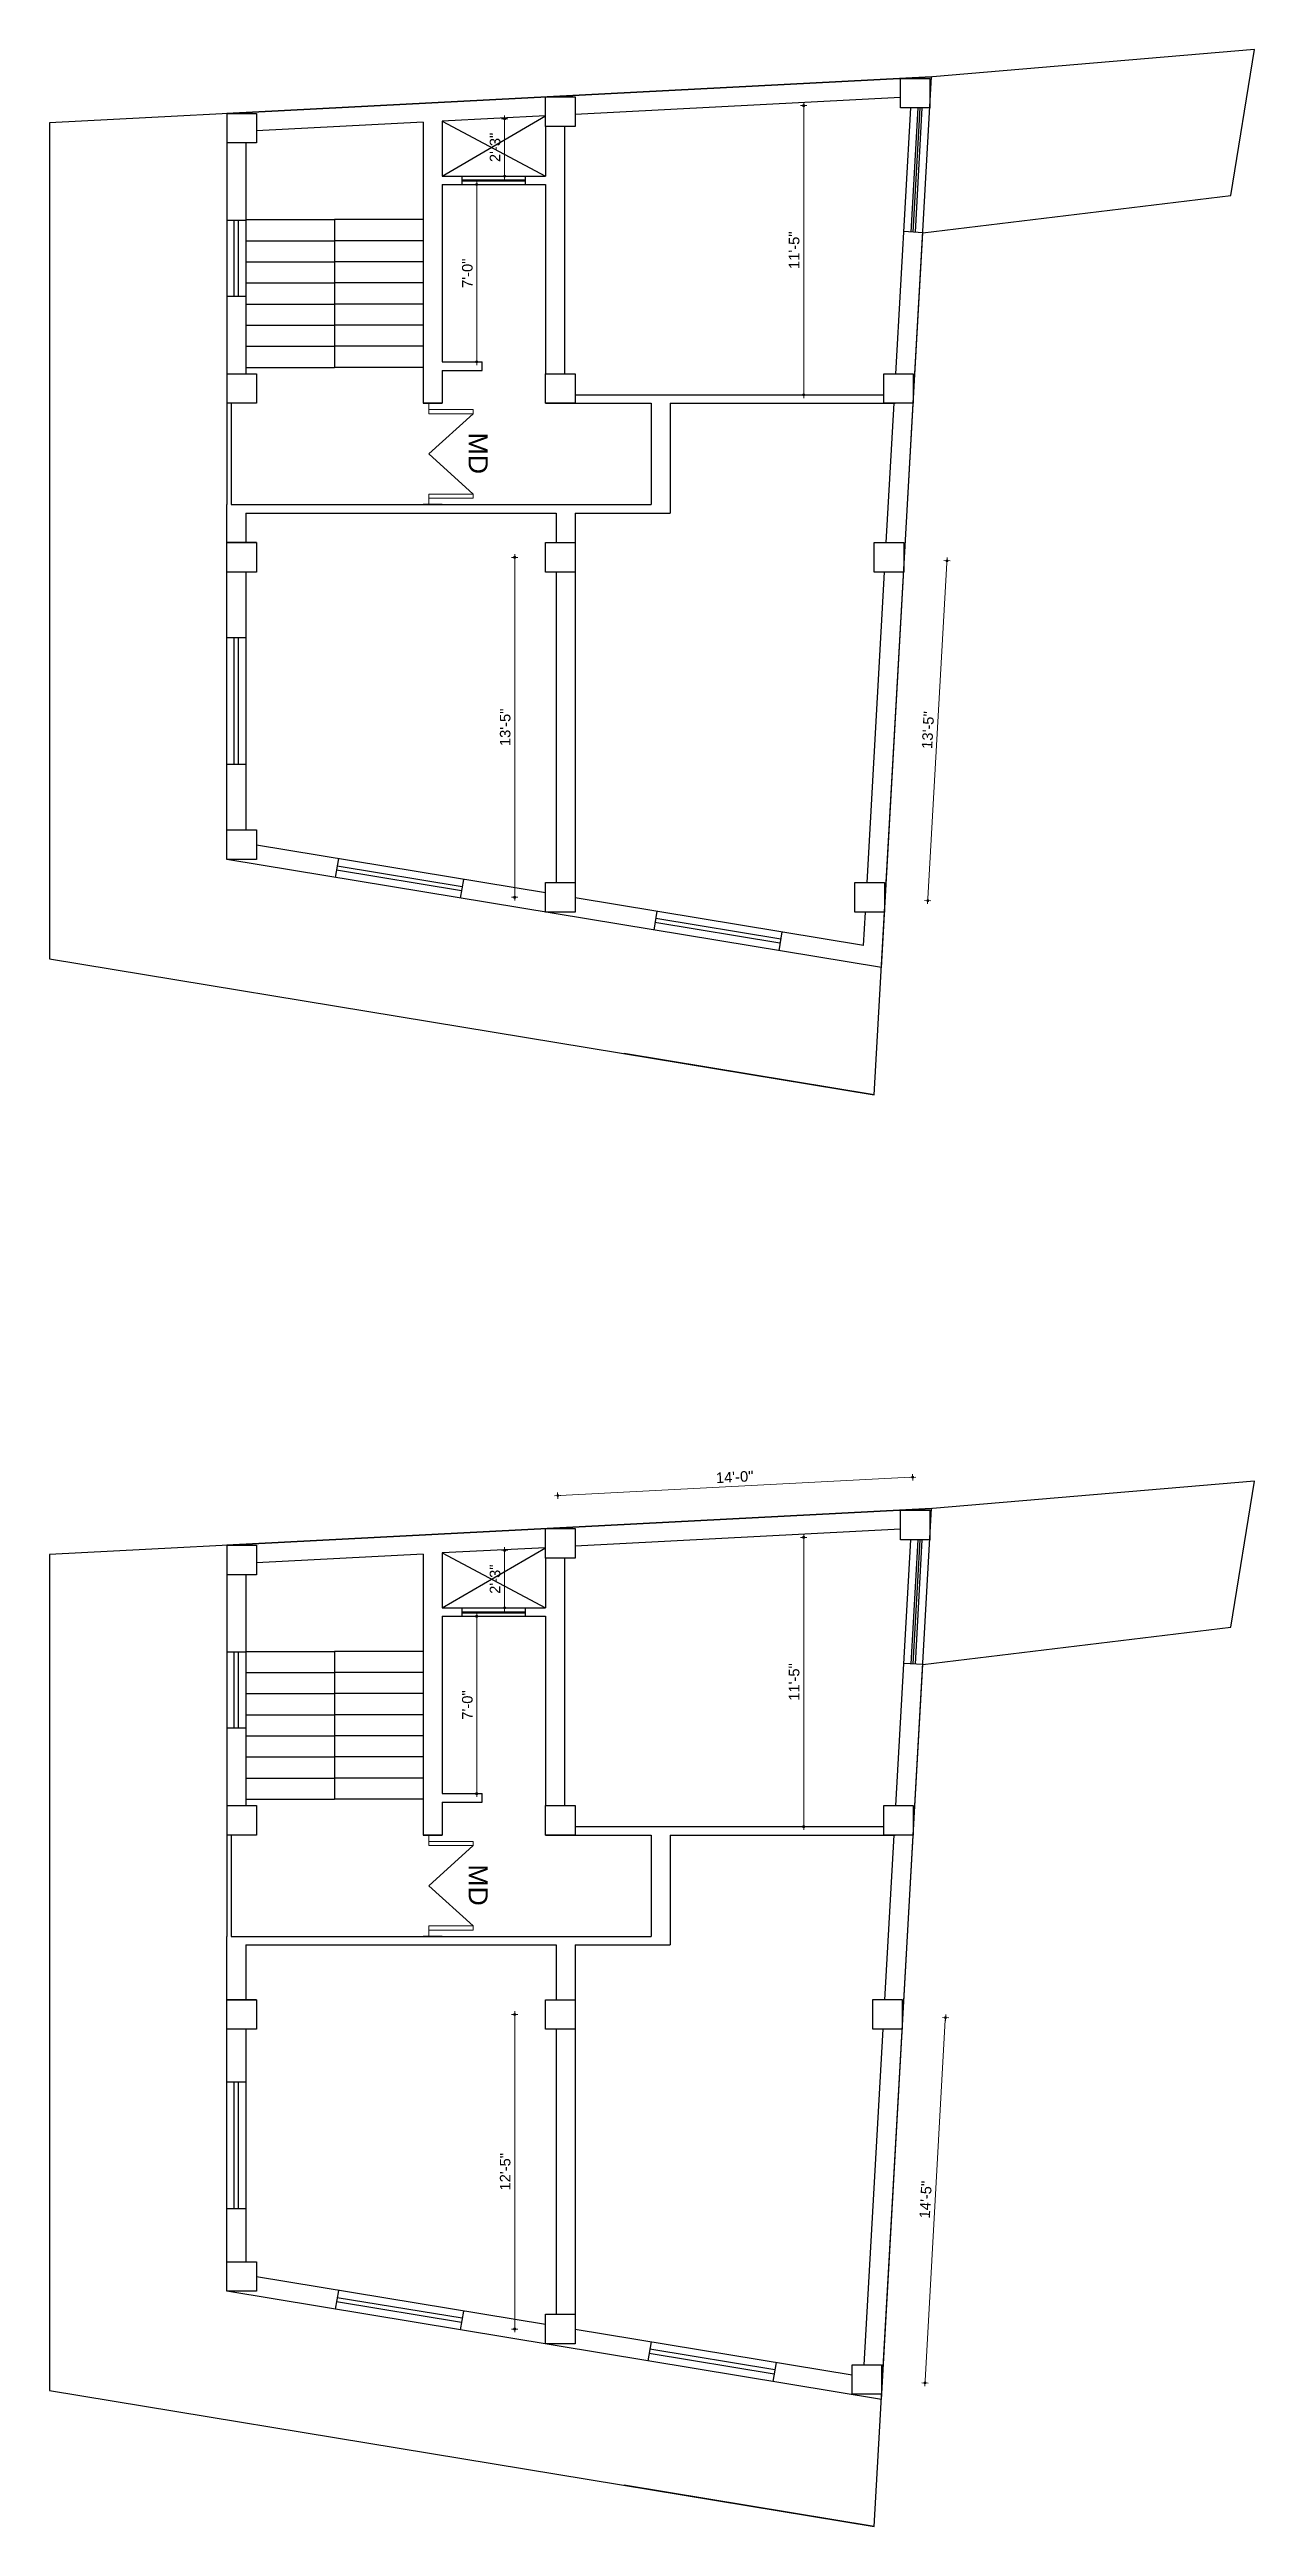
# Model space of a CAD drawing. Header units: inches. Extents: x 21707 to 1971361, y -855114 to -7342.
# Drawn here: x 29562 to 30133, y -18921 to -17748 of the extents above; entities that cross this region are included whole.
import ezdxf
from ezdxf.enums import TextEntityAlignment as Align

# ---------------------------------------------------------------- set-up
doc = ezdxf.new("R2010")
doc.units = ezdxf.units.IN
doc.header["$LTSCALE"] = 0.5
doc.header["$MEASUREMENT"] = 0
doc.header["$PDMODE"] = 66
for name, color, linetype, lineweight in [('ELEVATION', 85, 'Continuous', 9), ('hatch', 9, 'Continuous', 0), ('Toilet', 7, 'Continuous', 25)]:
    doc.layers.add(name, color=color, linetype=linetype, lineweight=lineweight)
doc.styles.get("Standard").update_dxf_attribs({"font": 'arial.ttf'})
doc.dimstyles.new('S8', dxfattribs={"dimtxt": 5, "dimasz": 1, "dimexe": 6, "dimexo": 18, "dimgap": 1.9375, "dimtad": 1, "dimdec": 0, "dimzin": 3, "dimdsep": 46, "dimlunit": 4, "dimtxsty": 'Standard', "dimblk": 'dot 2', "dimcen": 12, "dimse1": 1, "dimse2": 1, "dimclrd": 1, "dimclre": 1, "dimclrt": 256, "dimadec": 0, "dimazin": 0, "dimtfac": 0.75, "dimtdec": 0, "dimtix": 1, "dimtmove": 1, "dimatfit": 3, "dimldrblk": 'DOT', "dimfxl": 1, "dimtolj": 1, "dimtzin": 0, "dimlwd": 9, "dimlwe": 9, "dimarcsym": 0})

msp = doc.modelspace()

# ---------------------------------------------------------------- texts
for p in [(29765.2, -17938.8), (29765.2, -18617)]:
    msp.add_text('MD', height=9.03, rotation=270).set_placement(p, align=Align.MIDDLE_CENTER)

# ---------------------------------------------------------------- blocks, each defined once
blk = doc.blocks.new('dot1')
at = {"layer": 'hatch'}
h = blk.add_hatch(color=256, dxfattribs=at)
edge = h.paths.add_edge_path()
edge.add_arc((0, 0), 1, 0, 360)
for p, q in [((3, 0), (-3, 0)), ((0, 3), (0, -3))]:
    blk.add_line(p, q, dxfattribs=at)
blk.add_circle((0, 0), 1, dxfattribs=at)
blk = doc.blocks.new('dot 2')
at = {"layer": 'hatch', "xscale": 0.5, "yscale": 0.5, "zscale": 0.5}
blk.add_blockref('dot1', (0, 0), dxfattribs=at)
blk = doc.blocks.new('*D951')
at = {"layer": 'Defpoints', "color": 0, "transparency": 16777216}
for p in [(29890.8, -17774.1), (29890.8, -17911.1), (29919.4, -17911.1)]:
    blk.add_point(p, dxfattribs=at)
at = {"layer": 'Toilet', "color": 1, "lineweight": 9, "transparency": 16777216}
blk.add_line((29919.4, -17775.1), (29919.4, -17910.1), dxfattribs=at)
for p, rotation in [((29919.4, -17774.1), 90), ((29919.4, -17911.1), 270)]:
    blk.add_blockref('dot 2', p, dxfattribs=dict(at, rotation=rotation))
at = {"layer": 'Toilet', "transparency": 16777216, "insert": (29914.9, -17842.6), "char_height": 5, "attachment_point": 5, "rotation": 90}
blk.add_mtext('\\A1;11\'-5"', dxfattribs=at)
blk = doc.blocks.new('_Dot')
at = {"color": 0, "linetype": 'ByBlock', "lineweight": -2}
blk.add_line((-0.5, 0), (-1, 0), dxfattribs=at)
at = {"color": 0, "linetype": 'ByBlock', "const_width": 0.5}
blk.add_lwpolyline([(-0.25, 0, 1), (0.25, 0, 1)], format="xyb", close=True, dxfattribs=at)
blk = doc.blocks.new('*D952')
at = {"layer": 'Defpoints', "color": 0, "transparency": 16777216}
for p in [(29959.8, -17988.1), (29950.7, -18149.1), (29978.2, -18150.7)]:
    blk.add_point(p, dxfattribs=at)
at = {"layer": 'Toilet', "color": 1, "lineweight": 9, "transparency": 16777216}
blk.add_line((29987.2, -17990.7), (29978.3, -18149.7), dxfattribs=at)
for p, rotation in [((29987.3, -17989.7), 86.77451339904532), ((29978.2, -18150.7), 266.7745133990453)]:
    blk.add_blockref('dot 2', p, dxfattribs=dict(at, rotation=rotation))
at = {"layer": 'Toilet', "transparency": 16777216, "insert": (29978.3, -18069.9), "char_height": 5, "attachment_point": 5, "rotation": 86.7745}
blk.add_mtext('\\A1;13\'-5"', dxfattribs=at)
blk = doc.blocks.new('*D955')
at = {"layer": 'Defpoints', "color": 0, "transparency": 16777216}
for p in [(29782.5, -17988.1), (29804.1, -17988.1), (29804.1, -18149.1)]:
    blk.add_point(p, dxfattribs=at)
at = {"layer": 'Toilet', "color": 1, "lineweight": 9, "transparency": 16777216}
blk.add_line((29782.5, -18148.1), (29782.5, -17989.1), dxfattribs=at)
for p, rotation in [((29782.5, -17988.1), 90), ((29782.5, -18149.1), 270)]:
    blk.add_blockref('dot 2', p, dxfattribs=dict(at, rotation=rotation))
at = {"layer": 'Toilet', "transparency": 16777216, "insert": (29778, -18068.6), "char_height": 5, "attachment_point": 5, "rotation": 90}
blk.add_mtext('\\A1;13\'-5"', dxfattribs=at)
blk = doc.blocks.new('*D957')
at = {"layer": 'Defpoints', "color": 0, "transparency": 16777216}
for p in [(29772.6, -17780.3), (29772.6, -17807.5), (29777.7, -17807.5)]:
    blk.add_point(p, dxfattribs=at)
at = {"layer": 'Toilet', "color": 1, "lineweight": 9, "transparency": 16777216}
blk.add_line((29777.7, -17781.3), (29777.7, -17806.5), dxfattribs=at)
for p, rotation in [((29777.7, -17780.3), 90), ((29777.7, -17807.5), 270)]:
    blk.add_blockref('dot 2', p, dxfattribs=dict(at, rotation=rotation))
at = {"layer": 'Toilet', "transparency": 16777216, "insert": (29773.2, -17793.9), "char_height": 5, "attachment_point": 5, "rotation": 90}
blk.add_mtext('\\A1;2\'-3"', dxfattribs=at)
blk = doc.blocks.new('*D968')
at = {"layer": 'Defpoints', "color": 0, "transparency": 16777216}
for p in [(29890.8, -18452.3), (29890.8, -18589.3), (29919.4, -18589.3)]:
    blk.add_point(p, dxfattribs=at)
at = {"layer": 'Toilet', "color": 1, "lineweight": 9, "transparency": 16777216}
blk.add_line((29919.4, -18453.3), (29919.4, -18588.3), dxfattribs=at)
for p, rotation in [((29919.4, -18452.3), 90), ((29919.4, -18589.3), 270)]:
    blk.add_blockref('dot 2', p, dxfattribs=dict(at, rotation=rotation))
at = {"layer": 'Toilet', "transparency": 16777216, "insert": (29914.9, -18520.8), "char_height": 5, "attachment_point": 5, "rotation": 90}
blk.add_mtext('\\A1;11\'-5"', dxfattribs=at)
blk = doc.blocks.new('*D969')
at = {"layer": 'Defpoints', "color": 0, "transparency": 16777216}
for p in [(29959.1, -18678.2), (29949.3, -18851.2), (29976.9, -18852.8)]:
    blk.add_point(p, dxfattribs=at)
at = {"layer": 'Toilet', "color": 1, "lineweight": 9, "transparency": 16777216}
blk.add_line((29986.5, -18680.8), (29976.9, -18851.8), dxfattribs=at)
for p, rotation in [((29986.6, -18679.8), 86.7745133990398), ((29976.9, -18852.8), 266.7745133990398)]:
    blk.add_blockref('dot 2', p, dxfattribs=dict(at, rotation=rotation))
at = {"layer": 'Toilet', "transparency": 16777216, "insert": (29977.2, -18766), "char_height": 5, "attachment_point": 5, "rotation": 86.7745}
blk.add_mtext('\\A1;14\'-5"', dxfattribs=at)
blk = doc.blocks.new('*D967')
at = {"layer": 'Defpoints', "color": 0, "transparency": 16777216}
for p in [(29782.5, -18678.3), (29804.1, -18678.3), (29804.1, -18827.3)]:
    blk.add_point(p, dxfattribs=at)
at = {"layer": 'Toilet', "color": 1, "lineweight": 9, "transparency": 16777216}
blk.add_line((29782.5, -18826.3), (29782.5, -18679.3), dxfattribs=at)
for p, rotation in [((29782.5, -18678.3), 90), ((29782.5, -18827.3), 270)]:
    blk.add_blockref('dot 2', p, dxfattribs=dict(at, rotation=rotation))
at = {"layer": 'Toilet', "transparency": 16777216, "insert": (29778, -18752.8), "char_height": 5, "attachment_point": 5, "rotation": 90}
blk.add_mtext('\\A1;12\'-5"', dxfattribs=at)
blk = doc.blocks.new('*D970')
at = {"layer": 'Defpoints', "color": 0, "transparency": 16777216}
for p in [(29772.6, -18458.4), (29772.6, -18485.7), (29777.7, -18485.7)]:
    blk.add_point(p, dxfattribs=at)
at = {"layer": 'Toilet', "color": 1, "lineweight": 9, "transparency": 16777216}
blk.add_line((29777.7, -18459.4), (29777.7, -18484.7), dxfattribs=at)
for p, rotation in [((29777.7, -18458.4), 90), ((29777.7, -18485.7), 270)]:
    blk.add_blockref('dot 2', p, dxfattribs=dict(at, rotation=rotation))
at = {"layer": 'Toilet', "transparency": 16777216, "insert": (29773.2, -18472.1), "char_height": 5, "attachment_point": 5, "rotation": 90}
blk.add_mtext('\\A1;2\'-3"', dxfattribs=at)
blk = doc.blocks.new('*D972')
at = {"layer": 'Defpoints', "color": 0, "transparency": 16777216}
for p in [(29971, -18423.8), (29804.1, -18455.1), (29972.2, -18446.4)]:
    blk.add_point(p, dxfattribs=at)
at = {"layer": 'Toilet', "color": 1, "lineweight": 9, "transparency": 16777216}
blk.add_line((29803.9, -18432.5), (29970, -18423.8), dxfattribs=at)
for p, rotation in [((29802.9, -18432.5), 182.9759649461671), ((29971, -18423.8), 2.975964946167132)]:
    blk.add_blockref('dot 2', p, dxfattribs=dict(at, rotation=rotation))
at = {"layer": 'Toilet', "transparency": 16777216, "insert": (29886.7, -18423.7), "char_height": 5, "attachment_point": 5, "rotation": 2.976}
blk.add_mtext('\\A1;14\'-0"', dxfattribs=at)

# ---------------------------------------------------------------- dimensions: what is measured, and where the dimension line sits
at = {"layer": 'Toilet'}
for base, p1, p2, picture, middle in [((29919.4, -17911.1), (29890.8, -17774.1), (29890.8, -17911.1), '*D951', (29914.9, -17842.6)), ((29777.7, -17807.5), (29772.6, -17780.3), (29772.6, -17807.5), '*D957', (29773.2, -17793.9)), ((29782.5, -17988.1), (29804.1, -18149.1), (29804.1, -17988.1), '*D955', (29778, -18068.6)), ((29919.4, -18589.3), (29890.8, -18452.3), (29890.8, -18589.3), '*D968', (29914.9, -18520.8)), ((29777.7, -18485.7), (29772.6, -18458.4), (29772.6, -18485.7), '*D970', (29773.2, -18472.1)), ((29782.5, -18678.3), (29804.1, -18827.3), (29804.1, -18678.3), '*D967', (29778, -18752.8))]:
    dim = msp.add_linear_dim(base=base, p1=p1, p2=p2, angle=90, dimstyle='S8', override={"dimfxl": 2, "dimfxlon": 1, "dimarcsym": 1}, dxfattribs=at)
    dim.commit()
    dim.dimension.update_dxf_attribs({"geometry": picture, "text_midpoint": middle})
for base, p1, p2 in [((29764.5, -17811.5), (29748.1, -17895.5), (29748.1, -17811.5)), ((29764.5, -18489.7), (29748.1, -18573.7), (29748.1, -18489.7))]:
    msp.add_linear_dim(base=base, p1=p1, p2=p2, angle=90, dimstyle='S8', override={"dimfxl": 2, "dimfxlon": 1, "dimarcsym": 1}, dxfattribs=at).render()
for p1, p2, distance, picture, middle in [((29959.8, -17988.1), (29950.7, -18149.1), 27.6, '*D952', (29978.3, -18069.9)), ((29804.1, -18455.1), (29972.2, -18446.4), 22.7, '*D972', (29886.7, -18423.7)), ((29959.1, -18678.2), (29949.3, -18851.2), 27.6, '*D969', (29977.2, -18766))]:
    dim = msp.add_aligned_dim(p1=p1, p2=p2, distance=distance, dimstyle='S8', override={"dimfxl": 2, "dimfxlon": 1, "dimarcsym": 1}, dxfattribs=at)
    dim.commit()
    dim.dimension.update_dxf_attribs({"geometry": picture, "text_midpoint": middle})

# ---------------------------------------------------------------- linework, layer by layer
at = {"layer": 'ELEVATION', "color": 146, "ltscale": 0.25, "true_color": 0x105689}
for p, q in [((29741.8, -17915.1), (29741.8, -17918.1)), ((29741.8, -17918.1), (29762.8, -17918.1)), ((29741.8, -17920.1), (29741.8, -17918.1)), ((29762.8, -17920.1), (29741.8, -17920.1)), ((29762.8, -17920.1), (29741.8, -17939.1)), ((29762.8, -17918.1), (29762.8, -17920.1)), ((29762.8, -17958.1), (29741.8, -17939.1)), ((29762.8, -17958.1), (29741.8, -17958.1)), ((29741.8, -17958.1), (29741.8, -17960.1)), ((29741.8, -17963.1), (29741.8, -17960.1)), ((29741.8, -17960.1), (29762.8, -17960.1)), ((29762.8, -17958.1), (29762.8, -17960.1)), ((29741.8, -18593.3), (29741.8, -18596.3)), ((29741.8, -18596.3), (29762.8, -18596.3)), ((29741.8, -18598.3), (29741.8, -18596.3)), ((29762.8, -18596.3), (29762.8, -18598.3)), ((29762.8, -18598.3), (29741.8, -18598.3)), ((29762.8, -18598.3), (29741.8, -18617.3)), ((29762.8, -18636.3), (29741.8, -18617.3)), ((29762.8, -18636.3), (29741.8, -18636.3)), ((29741.8, -18636.3), (29741.8, -18638.3)), ((29741.8, -18641.3), (29741.8, -18638.3)), ((29741.8, -18638.3), (29762.8, -18638.3)), ((29762.8, -18636.3), (29762.8, -18638.3))]:
    msp.add_line(p, q, dxfattribs=at)
at = {"layer": 'Toilet'}
for p, q in [((29646.1, -17777.8), (29980, -17760.5)), ((29956.2, -18182.4), (29980, -17760.5)), ((29965.2, -17770.2), (29811.1, -17778.3)), ((29646.1, -17777.8), (29646.1, -17963.1)), ((29739.1, -17782), (29660.2, -17786.1)), ((29739.1, -17782), (29739.1, -17915.1)), ((29797.1, -17779), (29748.1, -17781.5)), ((29748.1, -17807.5), (29797.1, -17779)), ((29748.1, -17781.5), (29748.1, -17807.5)), ((29748.1, -17781.5), (29748.1, -17807.5)), ((29748.1, -17781.5), (29797.1, -17807.5)), ((29797.1, -17784), (29797.1, -17807.5)), ((29806.1, -17784), (29806.1, -17901.1)), ((29963, -17901.1), (29970.1, -17775.2)), ((29970, -17777.8), (29970.1, -17775.2)), ((29970, -17777.8), (29970.1, -17775.2)), ((29970.3, -17834), (29973.6, -17775.2)), ((29971.3, -17834), (29974.6, -17775.2)), ((29972.3, -17834.1), (29975.6, -17775.2)), ((29655.1, -17791.8), (29655.1, -17901.1)), ((29655.1, -17791.8), (29655.1, -17901.1)), ((29748.1, -17807.5), (29797.1, -17807.5)), ((29757.6, -17811.5), (29757.6, -17807.5)), ((29757.6, -17809.3), (29787.6, -17809.3)), ((29757.6, -17809.8), (29787.6, -17809.8)), ((29787.6, -17811.5), (29787.6, -17807.5)), ((29748.1, -17811.5), (29797.1, -17811.5)), ((29748.1, -17811.5), (29748.1, -17895.5)), ((29797.1, -17811.5), (29797.1, -17901.1)), ((29655.1, -17828.5), (29646.1, -17828.5)), ((29649.6, -17864.5), (29649.6, -17828.5)), ((29651.6, -17864.5), (29651.6, -17828.5)), ((29655.1, -17828.1), (29697.1, -17828.1)), ((29655.1, -17828.1), (29697.1, -17828.1)), ((29697.1, -17828.1), (29697.1, -17898.1)), ((29739.1, -17828.1), (29697.1, -17828.1)), ((29739.1, -17828.1), (29697.1, -17828.1)), ((29975.8, -17834.3), (29966.8, -17833.8)), ((29655.1, -17838.1), (29697.1, -17838.1)), ((29655.1, -17838.1), (29697.1, -17838.1)), ((29739.1, -17838.1), (29697.1, -17838.1)), ((29739.1, -17838.1), (29697.1, -17838.1)), ((29655.1, -17848.1), (29697.1, -17848.1)), ((29655.1, -17848.1), (29697.1, -17848.1)), ((29739.1, -17848.1), (29697.1, -17848.1)), ((29739.1, -17848.1), (29697.1, -17848.1)), ((29655.1, -17864.5), (29646.1, -17864.5)), ((29655.1, -17858.1), (29697.1, -17858.1)), ((29655.1, -17858.1), (29697.1, -17858.1)), ((29655.1, -17868.1), (29697.1, -17868.1)), ((29655.1, -17868.1), (29697.1, -17868.1)), ((29739.1, -17858.1), (29697.1, -17858.1)), ((29739.1, -17858.1), (29697.1, -17858.1)), ((29739.1, -17868.1), (29697.1, -17868.1)), ((29739.1, -17868.1), (29697.1, -17868.1)), ((29655.1, -17878.1), (29697.1, -17878.1)), ((29655.1, -17878.1), (29697.1, -17878.1)), ((29739.1, -17878.1), (29697.1, -17878.1)), ((29739.1, -17878.1), (29697.1, -17878.1)), ((29655.1, -17888.1), (29697.1, -17888.1)), ((29655.1, -17888.1), (29697.1, -17888.1)), ((29739.1, -17888.1), (29697.1, -17888.1)), ((29739.1, -17888.1), (29697.1, -17888.1)), ((29655.1, -17898.1), (29697.1, -17898.1)), ((29655.1, -17898.1), (29697.1, -17898.1)), ((29739.1, -17898.1), (29697.1, -17898.1)), ((29739.1, -17898.1), (29697.1, -17898.1)), ((29748.1, -17895.5), (29767.1, -17895.5)), ((29748.1, -17899.5), (29767.1, -17899.5)), ((29748.1, -17899.5), (29748.1, -17915.1)), ((29767.1, -17899.5), (29767.1, -17895.5)), ((29648.1, -17915.1), (29648.1, -17963.1)), ((29739.1, -17915.1), (29748.1, -17915.1)), ((29748.1, -17915.1), (29739.1, -17915.1)), ((29797.1, -17915.1), (29847.1, -17915.1)), ((29811.1, -17911.1), (29957.3, -17911.1)), ((29847.1, -17915.1), (29847.1, -17963.1)), ((29856.1, -17915.1), (29856.1, -17967.1)), ((29856.1, -17915.1), (29962.7, -17915.1)), ((29958.5, -17981.1), (29962.3, -17915.1)), ((29646.1, -18117.2), (29646.1, -17963.1)), ((29648.1, -17963.1), (29811.1, -17963.1)), ((29655.1, -17967.1), (29655.1, -17981.1)), ((29655.1, -17967.1), (29802.1, -17967.1)), ((29748.1, -17963.1), (29739.1, -17963.1)), ((29748.1, -17963.1), (29739.1, -17963.1)), ((29802.1, -17967.1), (29802.1, -17981.1)), ((29811.1, -17963.1), (29847.1, -17963.1)), ((29811.1, -17967.1), (29811.1, -18142.1)), ((29811.1, -17967.1), (29856.1, -17967.1)), ((29660.2, -17981.1), (29646.1, -17981.1)), ((29655.1, -17977.1), (29655.1, -17981.1)), ((29952.8, -17981.1), (29953.5, -17981.1)), ((29655.1, -17995.1), (29655.1, -18117.2)), ((29802.1, -17995.1), (29802.1, -18142.1)), ((29949.5, -18142.1), (29957.7, -17995.1)), ((29655.1, -18026.2), (29646.1, -18026.2)), ((29649.6, -18086.2), (29649.6, -18026.2)), ((29651.6, -18086.2), (29651.6, -18026.2)), ((29655.1, -18086.2), (29646.1, -18086.2)), ((29797.1, -18147), (29660.1, -18124.4)), ((29956.2, -18182.4), (29646.1, -18131.2)), ((29699, -18130.8), (29697.5, -18139.7)), ((29757.3, -18146), (29698.1, -18136.3)), ((29757.6, -18144.1), (29698.4, -18134.3)), ((29758.2, -18140.6), (29756.7, -18149.5)), ((29947.8, -18171.9), (29811.1, -18149.3)), ((29849.8, -18155.7), (29848.4, -18164.6)), ((29908.1, -18170.9), (29848.9, -18161.1)), ((29908.5, -18168.9), (29849.3, -18159.2)), ((29947.8, -18171.9), (29948.7, -18156.1)), ((29909, -18165.5), (29907.6, -18174.4)), ((29952.8, -18242.6), (29834.4, -18223.1)), ((29646.1, -18456), (29980, -18438.6)), ((29956.2, -18860.6), (29980, -18438.6)), ((29965.2, -18448.4), (29811.1, -18456.4)), ((29963, -18579.3), (29970.1, -18453.4)), ((29970, -18456), (29970.1, -18453.4)), ((29970, -18456), (29970.1, -18453.4)), ((29970.3, -18512.2), (29973.6, -18453.4)), ((29971.3, -18512.2), (29974.6, -18453.4)), ((29972.3, -18512.3), (29975.6, -18453.4)), ((29646.1, -18456), (29646.1, -18641.3)), ((29739.1, -18460.2), (29660.2, -18464.3)), ((29739.1, -18460.2), (29739.1, -18593.3)), ((29797.1, -18457.2), (29748.1, -18459.7)), ((29748.1, -18485.7), (29797.1, -18457.2)), ((29748.1, -18459.7), (29748.1, -18485.7)), ((29748.1, -18459.7), (29748.1, -18485.7)), ((29748.1, -18459.7), (29797.1, -18485.7)), ((29797.1, -18462.1), (29797.1, -18485.7)), ((29806.1, -18462.1), (29806.1, -18579.3)), ((29655.1, -18470), (29655.1, -18579.3)), ((29655.1, -18470), (29655.1, -18579.3)), ((29748.1, -18485.7), (29797.1, -18485.7)), ((29748.1, -18489.7), (29797.1, -18489.7)), ((29748.1, -18489.7), (29748.1, -18573.7)), ((29757.6, -18489.7), (29757.6, -18485.7)), ((29757.6, -18487.5), (29787.6, -18487.5)), ((29757.6, -18488), (29787.6, -18488)), ((29787.6, -18489.7), (29787.6, -18485.7)), ((29797.1, -18489.7), (29797.1, -18579.3)), ((29655.1, -18506.6), (29646.1, -18506.6)), ((29649.6, -18542.6), (29649.6, -18506.6)), ((29651.6, -18542.6), (29651.6, -18506.6)), ((29655.1, -18506.3), (29697.1, -18506.3)), ((29655.1, -18506.3), (29697.1, -18506.3)), ((29697.1, -18506.3), (29697.1, -18576.3)), ((29739.1, -18506.3), (29697.1, -18506.3)), ((29739.1, -18506.3), (29697.1, -18506.3)), ((29975.8, -18512.5), (29966.8, -18512)), ((29655.1, -18516.3), (29697.1, -18516.3)), ((29655.1, -18516.3), (29697.1, -18516.3)), ((29739.1, -18516.3), (29697.1, -18516.3)), ((29739.1, -18516.3), (29697.1, -18516.3)), ((29655.1, -18526.3), (29697.1, -18526.3)), ((29655.1, -18526.3), (29697.1, -18526.3)), ((29655.1, -18536.3), (29697.1, -18536.3)), ((29655.1, -18536.3), (29697.1, -18536.3)), ((29739.1, -18526.3), (29697.1, -18526.3)), ((29739.1, -18526.3), (29697.1, -18526.3)), ((29739.1, -18536.3), (29697.1, -18536.3)), ((29739.1, -18536.3), (29697.1, -18536.3)), ((29655.1, -18542.6), (29646.1, -18542.6)), ((29655.1, -18546.3), (29697.1, -18546.3)), ((29655.1, -18546.3), (29697.1, -18546.3)), ((29739.1, -18546.3), (29697.1, -18546.3)), ((29739.1, -18546.3), (29697.1, -18546.3)), ((29655.1, -18556.3), (29697.1, -18556.3)), ((29655.1, -18556.3), (29697.1, -18556.3)), ((29739.1, -18556.3), (29697.1, -18556.3)), ((29739.1, -18556.3), (29697.1, -18556.3)), ((29655.1, -18566.3), (29697.1, -18566.3)), ((29655.1, -18566.3), (29697.1, -18566.3)), ((29739.1, -18566.3), (29697.1, -18566.3)), ((29739.1, -18566.3), (29697.1, -18566.3)), ((29655.1, -18576.3), (29697.1, -18576.3)), ((29655.1, -18576.3), (29697.1, -18576.3)), ((29739.1, -18576.3), (29697.1, -18576.3)), ((29739.1, -18576.3), (29697.1, -18576.3)), ((29748.1, -18573.7), (29767.1, -18573.7)), ((29748.1, -18577.7), (29748.1, -18593.3)), ((29748.1, -18577.7), (29767.1, -18577.7)), ((29767.1, -18577.7), (29767.1, -18573.7)), ((29648.1, -18593.3), (29648.1, -18641.3)), ((29739.1, -18593.3), (29748.1, -18593.3)), ((29748.1, -18593.3), (29739.1, -18593.3)), ((29797.1, -18593.3), (29847.1, -18593.3)), ((29811.1, -18589.3), (29957.3, -18589.3)), ((29847.1, -18593.3), (29847.1, -18641.3)), ((29856.1, -18593.3), (29856.1, -18645.3)), ((29856.1, -18593.3), (29962.7, -18593.3)), ((29957.9, -18671.3), (29962.3, -18593.3)), ((29646.1, -18795.4), (29646.1, -18641.3)), ((29648.1, -18641.3), (29811.1, -18641.3)), ((29748.1, -18641.3), (29739.1, -18641.3)), ((29748.1, -18641.3), (29739.1, -18641.3)), ((29811.1, -18641.3), (29847.1, -18641.3)), ((29655.1, -18645.3), (29655.1, -18671.3)), ((29655.1, -18645.3), (29802.1, -18645.3)), ((29802.1, -18645.3), (29802.1, -18671.3)), ((29811.1, -18645.3), (29811.1, -18820.3)), ((29811.1, -18645.3), (29856.1, -18645.3)), ((29660.2, -18671.3), (29646.1, -18671.3)), ((29952.1, -18671.2), (29952.8, -18671.2)), ((29655.1, -18685.3), (29655.1, -18795.4)), ((29802.1, -18685.3), (29802.1, -18820.3)), ((29948.1, -18844.2), (29957.1, -18685.3)), ((29655.1, -18710.3), (29646.1, -18710.3)), ((29649.6, -18770.3), (29649.6, -18710.3)), ((29651.6, -18770.3), (29651.6, -18710.3)), ((29655.1, -18770.3), (29646.1, -18770.3)), ((29797.1, -18825.2), (29660.1, -18802.6)), ((29956.2, -18860.6), (29646.1, -18809.4)), ((29699, -18809), (29697.5, -18817.9)), ((29757.3, -18824.2), (29698.1, -18814.4)), ((29757.6, -18822.2), (29698.4, -18812.5)), ((29758.2, -18818.8), (29756.7, -18827.7)), ((29942.3, -18849.2), (29811.1, -18827.5)), ((29847.1, -18833.4), (29845.6, -18842.3)), ((29905.4, -18848.6), (29846.2, -18838.9)), ((29905.7, -18846.7), (29846.5, -18836.9)), ((29906.3, -18843.2), (29904.8, -18852.1)), ((29952.8, -18920.8), (29834.4, -18901.3))]:
    msp.add_line(p, q, dxfattribs=at)
for points in [[(29975.8, -17834.3), (30121.8, -17816.6), (30133, -17747.5), (29980.5, -17760.4), (29562.1, -17782.2), (29562.1, -18178.2), (29952.8, -18242.6)], [(29965.2, -17761.2), (29979.2, -17761.2), (29979.2, -17775.2), (29965.2, -17775.2)], [(29797.1, -17770), (29811.1, -17770), (29811.1, -17784), (29797.1, -17784)], [(29646.2, -17777.8), (29660.2, -17777.8), (29660.2, -17791.8), (29646.2, -17791.8)], [(29646.2, -17901.1), (29660.2, -17901.1), (29660.2, -17915.1), (29646.2, -17915.1)], [(29797.1, -17901.1), (29811.1, -17901.1), (29811.1, -17915.1), (29797.1, -17915.1)], [(29957.3, -17901.1), (29971.3, -17901.1), (29971.3, -17915.1), (29957.3, -17915.1)], [(29646.1, -17981.1), (29660.1, -17981.1), (29660.1, -17995.1), (29646.1, -17995.1)], [(29797.1, -17981.1), (29811.1, -17981.1), (29811.1, -17995.1), (29797.1, -17995.1)], [(29952.8, -17981.1), (29966.8, -17981.1), (29966.8, -17995.1), (29952.8, -17995.1)], [(29646.1, -18117.2), (29660.1, -18117.2), (29660.1, -18131.2), (29646.1, -18131.2)], [(29797.1, -18142.1), (29811.1, -18142.1), (29811.1, -18156.1), (29797.1, -18156.1)], [(29943.7, -18142.1), (29957.7, -18142.1), (29957.7, -18156.1), (29943.7, -18156.1)], [(29975.8, -18512.5), (30121.8, -18494.8), (30133, -18425.7), (29980.5, -18438.6), (29562.1, -18460.4), (29562.1, -18856.4), (29952.8, -18920.8)], [(29965.2, -18439.4), (29979.2, -18439.4), (29979.2, -18453.4), (29965.2, -18453.4)], [(29797.1, -18448.1), (29811.1, -18448.1), (29811.1, -18462.1), (29797.1, -18462.1)], [(29646.2, -18456), (29660.2, -18456), (29660.2, -18470), (29646.2, -18470)], [(29646.2, -18579.3), (29660.2, -18579.3), (29660.2, -18593.3), (29646.2, -18593.3)], [(29797.1, -18579.3), (29811.1, -18579.3), (29811.1, -18593.3), (29797.1, -18593.3)], [(29957.3, -18579.3), (29971.3, -18579.3), (29971.3, -18593.3), (29957.3, -18593.3)], [(29646.1, -18671.3), (29660.1, -18671.3), (29660.1, -18685.3), (29646.1, -18685.3)], [(29797.1, -18671.3), (29811.1, -18671.3), (29811.1, -18685.3), (29797.1, -18685.3)], [(29952.1, -18671.2), (29966.1, -18671.2), (29966.1, -18685.2), (29952.1, -18685.2)], [(29646.1, -18795.4), (29660.1, -18795.4), (29660.1, -18809.4), (29646.1, -18809.4)], [(29797.1, -18820.3), (29811.1, -18820.3), (29811.1, -18834.3), (29797.1, -18834.3)], [(29942.3, -18844.2), (29956.3, -18844.2), (29956.3, -18858.2), (29942.3, -18858.2)]]:
    msp.add_lwpolyline(points, close=True, dxfattribs=at)
for points in [[(29956.2, -18182.4), (29980, -17760.5), (29646.1, -17777.8)], [(29956.2, -18860.6), (29980, -18438.6), (29646.1, -18456)]]:
    msp.add_lwpolyline(points, dxfattribs=at)

msp.set_redraw_order([(e.dxf.handle, doc.entitydb.next_handle()) for e in msp.query("TEXT MTEXT ATTDEF DIMENSION ARC_DIMENSION")])  # texts and dimensions are drawn at this point

doc.saveas('drawing.dxf')
